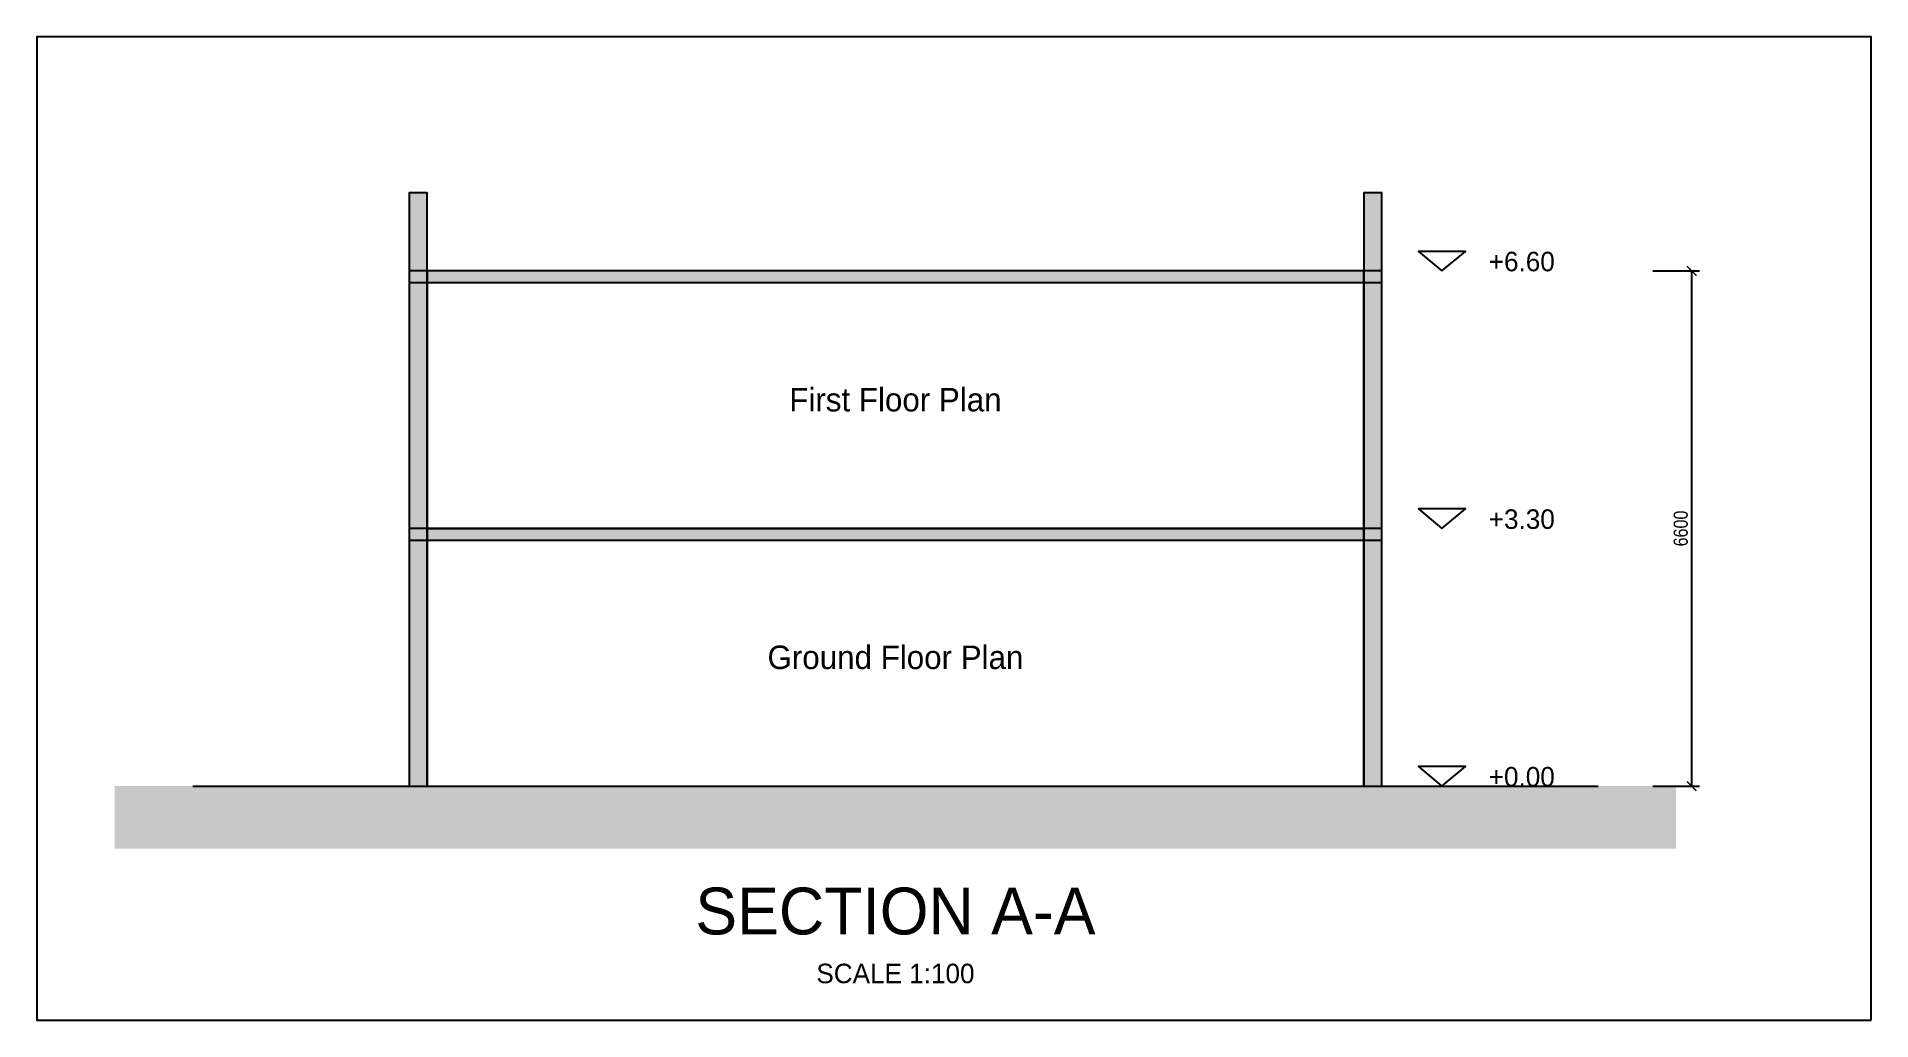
# Model space of a CAD drawing. Header units: metres. Extents: x -9 to 104, y -14 to 29.
# Drawn here: x 80 to 103.5, y -3 to 9.6 of the extents above; entities that cross this region are included whole.
import ezdxf
from ezdxf.enums import TextEntityAlignment as Align

# ---------------------------------------------------------------- set-up
doc = ezdxf.new("R2010")
doc.units = ezdxf.units.M
for name, color, linetype in [('ANNO', 7, 'Continuous'), ('DIMENSION', 3, 'Continuous'), ('HATCH', 8, 'Continuous'), ('TITLE', 7, 'Continuous'), ('WALL', 7, 'Continuous')]:
    doc.layers.add(name, color=color, linetype=linetype)
doc.styles.add('OpenSansCondensed-Light', font='OpenSansCondensed-Light.ttf')
doc.dimstyles.new('EZDXF', dxfattribs={"dimtxt": 0.18, "dimasz": 0.12, "dimexe": 0.1, "dimexo": 0.1, "dimgap": 0.05, "dimtad": 1, "dimdec": 0, "dimlfac": 1000, "dimzin": 12, "dimdsep": 46, "dimtxsty": 'OpenSansCondensed-Light', "dimblk": 'ARCHTICK', "dimcen": 2.5, "dimazin": 3, "dimtfac": 0.5, "dimtmove": 2, "dimatfit": 3})

msp = doc.modelspace()

# ---------------------------------------------------------------- texts
at = {"layer": '_Section'}
msp.add_text('SECTION A-A', height=0.6, dxfattribs=at).set_placement((91, -1.6), align=Align.MIDDLE_CENTER)
at = {"layer": 'ANNO'}
for s, p in [('+6.60', (98.6, 6.72)), ('+3.30', (98.6, 3.42)), ('+0.00', (98.6, 0.12))]:
    msp.add_text(s, height=0.25, dxfattribs=at).set_placement(p, align=Align.MIDDLE_LEFT)
at = {"layer": 'SECTION-FLOOR HT'}
for s, p in [('First Floor Plan', (91, 4.95)), ('Ground Floor Plan', (91, 1.65))]:
    msp.add_text(s, height=0.3, dxfattribs=at).set_placement(p, align=Align.MIDDLE_CENTER)
at = {"layer": 'TITLE'}
msp.add_text('SCALE 1:100', height=0.25, dxfattribs=at).set_placement((91, -2.4), align=Align.MIDDLE_CENTER)

# ---------------------------------------------------------------- blocks, each defined once
blk = doc.blocks.new('_ARCHTICK')
at = {"color": 0, "linetype": 'BYBLOCK', "const_width": 0.15}
blk.add_lwpolyline([(-0.5, -0.5), (0.5, 0.5)], dxfattribs=at)

# ---------------------------------------------------------------- dimensions: what is measured, and where the dimension line sits
at = {"layer": 'DIMENSION'}
msp.add_linear_dim(base=(101.2, 0), p1=(100.6, 0), p2=(100.6, 6.6), angle=90, dimstyle='EZDXF', dxfattribs=at).render()

# ---------------------------------------------------------------- hatches: boundary and pattern name
at = {"layer": 'HATCH'}
for points in [[(85, 0), (85, 7.6), (84.77, 7.6), (84.77, 0)], [(97.23, 0), (97.23, 7.6), (97, 7.6), (97, 0)], [(97.23, 6.45), (97.23, 6.6), (84.77, 6.6), (84.77, 6.45)], [(97.23, 3.15), (97.23, 3.3), (84.77, 3.3), (84.77, 3.15)]]:
    msp.add_hatch(color=8, dxfattribs=at).paths.add_polyline_path(points)
h = msp.add_hatch(dxfattribs=at)
h.set_pattern_fill('EARTH', scale=0.05)
h.paths.add_polyline_path([(101, -0.8), (101, 0), (81, 0), (81, -0.8)])

# ---------------------------------------------------------------- linework, layer by layer
at = {"layer": '_Section'}
msp.add_lwpolyline([(103.5, -3), (103.5, 9.6), (80, 9.6), (80, -3)], close=True, dxfattribs=at)
at = {"layer": 'ANNO'}
for points in [[(98, 6.6), (98.3, 6.85), (97.7, 6.85)], [(98, 3.3), (98.3, 3.55), (97.7, 3.55)], [(98, 0), (98.3, 0.25), (97.7, 0.25)]]:
    msp.add_lwpolyline(points, close=True, dxfattribs=at)
at = {"layer": 'SECTION-FLOOR HT'}
for points in [[(85, 3.3), (97, 3.3), (97, 6.6), (85, 6.6)], [(85, 0), (97, 0), (97, 3.3), (85, 3.3)]]:
    msp.add_lwpolyline(points, close=True, dxfattribs=at)
at = {"layer": 'SECTION-GL'}
msp.add_lwpolyline([(82, 0), (100, 0)], dxfattribs=at)
at = {"layer": 'WALL'}
for points in [[(85, 0), (85, 7.6), (84.77, 7.6), (84.77, 0)], [(97.23, 0), (97.23, 7.6), (97, 7.6), (97, 0)], [(97.23, 6.45), (97.23, 6.6), (84.77, 6.6), (84.77, 6.45)], [(97.23, 3.15), (97.23, 3.3), (84.77, 3.3), (84.77, 3.15)]]:
    msp.add_lwpolyline(points, close=True, dxfattribs=at)

msp.set_redraw_order([(e.dxf.handle, doc.entitydb.next_handle()) for e in msp.query("TEXT MTEXT ATTDEF DIMENSION ARC_DIMENSION")])  # texts and dimensions are drawn at this point

doc.saveas('drawing.dxf')
